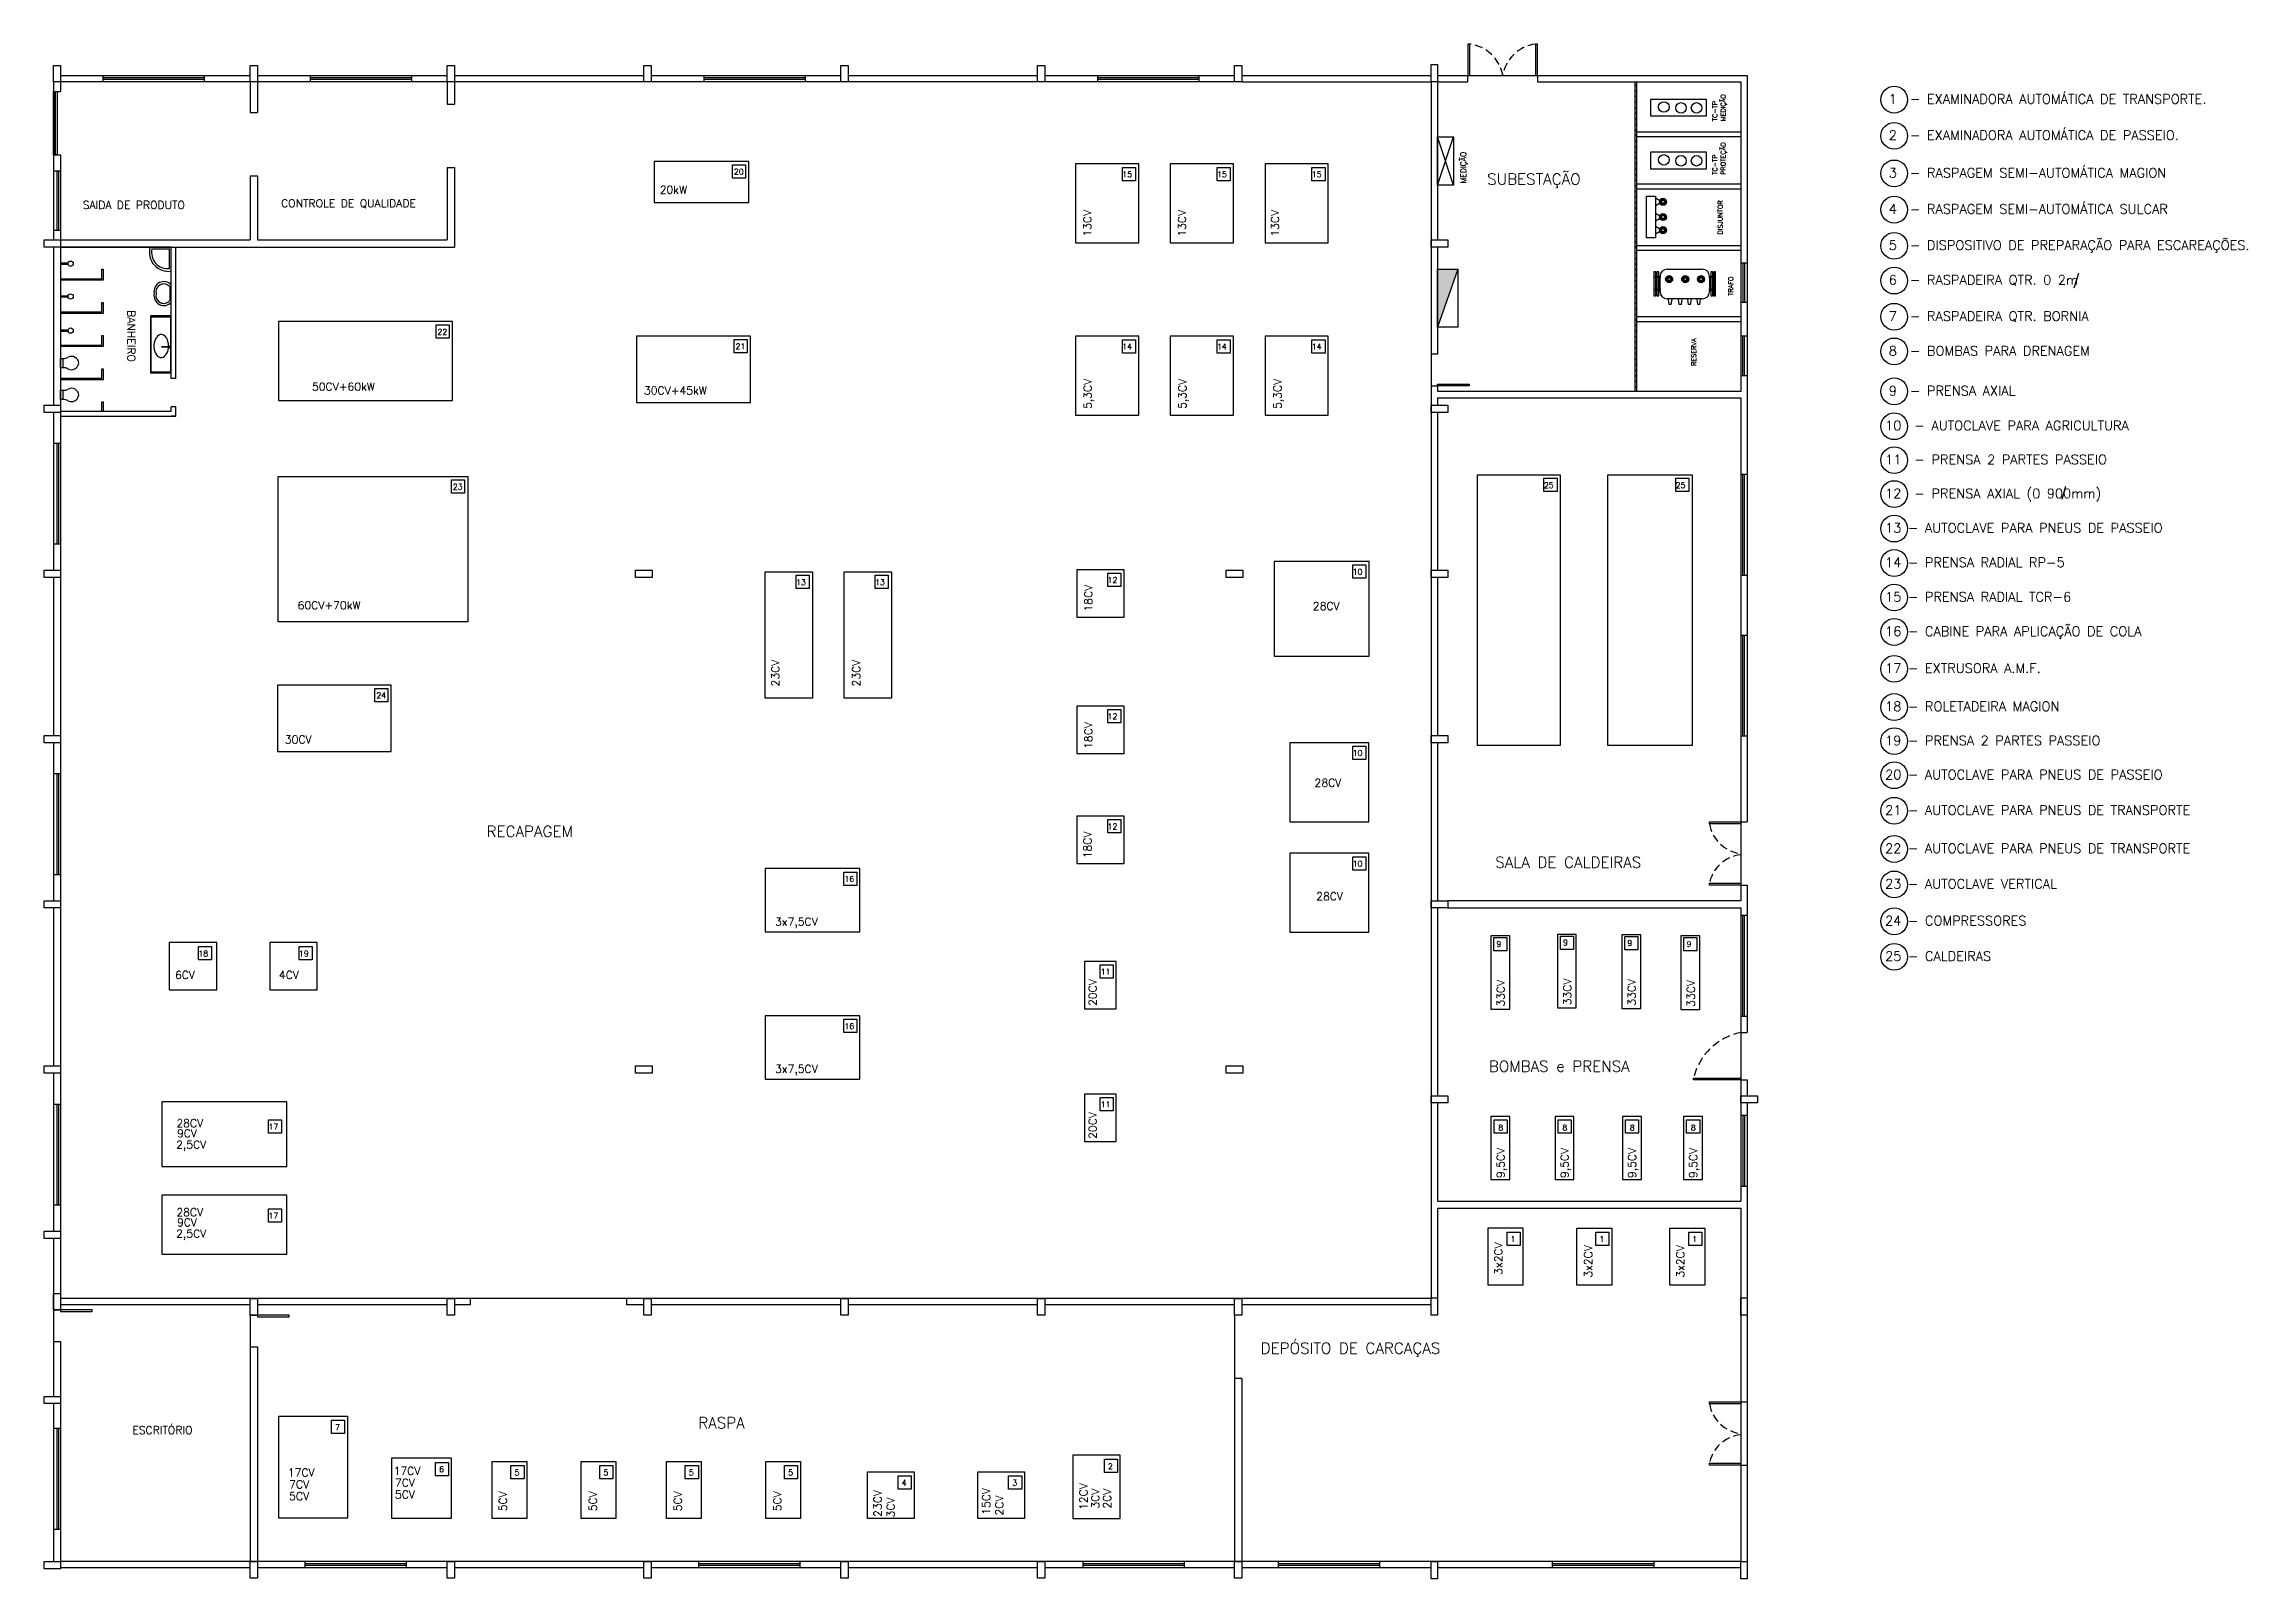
# Model space of a CAD drawing. Extents: x 196 to 412, y 12 to 135.
# Drawn here: x 197.2 to 267, y 86.6 to 135.2 of the extents above; entities that cross this region are included whole.
import ezdxf

# ---------------------------------------------------------------- set-up
doc = ezdxf.new("R2010")
doc.units = 0
doc.header["$MEASUREMENT"] = 0
doc.linetypes.add('DASHED2', pattern=[0.375, 0.25, -0.125])
for name, color, linetype in [('_ARQ', 5, 'CONTINUOUS'), ('_ARQ-TEXTO', 4, 'CONTINUOUS'), ('_ELT-MAQUINAS-TEXTO', 4, 'CONTINUOUS'), ('_ELT-MÁQUINAS', 3, 'CONTINUOUS'), ('_ELT-PONTO', 2, 'CONTINUOUS'), ('_ELT-PONTO-TEXTO', 4, 'CONTINUOUS')]:
    doc.layers.add(name, color=color, linetype=linetype)
doc.styles.add('ROMANS', font='romans')

msp = doc.modelspace()

# ---------------------------------------------------------------- texts
at = {"layer": '_ARQ-TEXTO', "style": 'ROMANS'}
for s, height, p in [('1  - EXAMINADORA AUTOMÁTICA DE TRANSPORTE.', 0.3, (255.62, 133.279)), ('2  - EXAMINADORA AUTOMÁTICA DE PASSEIO.', 0.3, (255.62, 132.134)), ('SUBESTAÇÃO', 0.35, (242.913, 130.718)), ('3  - RASPAGEM SEMI-AUTOMÁTICA MAGION', 0.3, (255.62, 130.943)), ('SAIDA DE PRODUTO', 0.25, (198.465, 129.95)), ('CONTROLE DE QUALIDADE', 0.25, (204.744, 130.001)), ('4  - RASPAGEM SEMI-AUTOMÁTICA SULCAR', 0.3, (255.62, 129.797)), ('5  - DISPOSITIVO DE PREPARAÇÃO PARA ESCAREAÇÕES.', 0.3, (255.62, 128.652)), ('6  - RASPADEIRA QTR. 0 2m', 0.3, (255.62, 127.552)), ('7  - RASPADEIRA QTR. BORNIA', 0.3, (255.62, 126.407)), ('8  - BOMBAS PARA DRENAGEM', 0.3, (255.62, 125.31)), ('9  - PRENSA AXIAL', 0.3, (255.62, 124.045)), ('10  - AUTOCLAVE PARA AGRICULTURA', 0.3, (255.504, 122.942)), ('11  - PRENSA 2 PARTES PASSEIO', 0.3, (255.504, 121.868)), ('12  - PRENSA AXIAL (0 900mm)', 0.3, (255.504, 120.794)), ('13 - AUTOCLAVE PARA PNEUS DE PASSEIO', 0.3, (255.504, 119.703)), ('14 - PRENSA RADIAL RP-5', 0.3, (255.504, 118.612)), ('15 - PRENSA RADIAL TCR-6', 0.3, (255.504, 117.522)), ('16 - CABINE PARA APLICAÇÃO DE COLA', 0.3, (255.504, 116.431)), ('17 - EXTRUSORA A.M.F.', 0.3, (255.504, 115.264)), ('18 - ROLETADEIRA MAGION', 0.3, (255.504, 114.055)), ('19 - PRENSA 2 PARTES PASSEIO', 0.3, (255.504, 112.975)), ('20 - AUTOCLAVE PARA PNEUS DE PASSEIO', 0.3, (255.504, 111.895)), ('21 - AUTOCLAVE PARA PNEUS DE TRANSPORTE', 0.3, (255.504, 110.772)), ('RECAPAGEM', 0.35, (211.248, 110.074)), ('22 - AUTOCLAVE PARA PNEUS DE TRANSPORTE', 0.3, (255.504, 109.562)), ('SALA DE CALDEIRAS', 0.35, (243.167, 109.094)), ('23 - AUTOCLAVE VERTICAL', 0.3, (255.504, 108.439)), ('24 - COMPRESSORES', 0.3, (255.504, 107.272)), ('25 - CALDEIRAS', 0.3, (255.504, 106.149)), ('BOMBAS e PRENSA', 0.35, (242.966, 102.637)), ('DEPÓSITO DE CARCAÇAS', 0.35, (235.744, 93.715)), ('ESCRITÓRIO', 0.25, (200.036, 91.171)), ('RASPA', 0.35, (217.947, 91.353))]:
    msp.add_text(s, height=height, dxfattribs=at).set_placement(p)
msp.add_text('BANHEIRO', height=0.25, rotation=270, dxfattribs=at).set_placement((199.878, 126.745))
at = {"layer": '_ELT-MAQUINAS-TEXTO', "style": 'ROMANS'}
for s, height, p in [('20', 0.18, (219.074, 131.038)), ('15', 0.18, (231.363, 130.955)), ('15', 0.18, (234.363, 130.955)), ('15', 0.18, (237.363, 130.955)), ('20kW', 0.25, (216.725, 130.432)), ('22', 0.18, (209.693, 125.968)), ('21', 0.18, (219.123, 125.509)), ('14', 0.18, (231.363, 125.5)), ('14', 0.18, (234.363, 125.5)), ('14', 0.18, (237.363, 125.5)), ('50CV+60kW', 0.25, (205.721, 124.2)), ('30CV+45kW', 0.25, (216.227, 124.076)), ('23', 0.18, (210.18, 121.063)), ('25', 0.18, (244.705, 121.114)), ('25', 0.18, (248.876, 121.114)), ('13', 0.18, (221.041, 118.045)), ('13', 0.18, (223.541, 118.045)), ('12', 0.18, (230.9, 118.112)), ('10', 0.18, (238.654, 118.373)), ('60CV+70kW', 0.25, (205.267, 117.278)), ('28CV', 0.25, (237.396, 117.254)), ('24', 0.18, (207.758, 114.463)), ('12', 0.18, (230.9, 113.795)), ('30CV', 0.25, (204.863, 113.029)), ('10', 0.18, (238.654, 112.638)), ('28CV', 0.25, (237.449, 111.661)), ('12', 0.18, (230.9, 110.312)), ('16', 0.18, (222.571, 108.653)), ('10', 0.18, (238.654, 109.138)), ('28CV', 0.25, (237.502, 108.069)), ('3x7,5CV', 0.25, (220.377, 107.265)), ('9', 0.18, (243.202, 106.595)), ('9', 0.18, (245.311, 106.639)), ('9', 0.18, (247.347, 106.624)), ('9', 0.18, (249.22, 106.591)), ('18', 0.18, (202.125, 106.292)), ('19', 0.18, (205.309, 106.292)), ('6CV', 0.25, (201.386, 105.579)), ('4CV', 0.25, (204.675, 105.579)), ('11', 0.18, (230.681, 105.714)), ('16', 0.18, (222.571, 103.992)), ('3x7,5CV', 0.25, (220.377, 102.604)), ('28CV', 0.25, (201.431, 100.886)), ('11', 0.18, (230.681, 101.514)), ('2,5CV', 0.25, (201.422, 100.208)), ('9CV', 0.25, (201.449, 100.565)), ('17', 0.18, (204.345, 100.81)), ('8', 0.18, (243.265, 100.781)), ('8', 0.18, (245.291, 100.781)), ('8', 0.18, (247.425, 100.781)), ('8', 0.18, (249.359, 100.781)), ('2,5CV', 0.25, (201.422, 97.391)), ('28CV', 0.25, (201.431, 98.068)), ('9CV', 0.25, (201.449, 97.747)), ('17', 0.18, (204.345, 97.993)), ('1', 0.18, (243.654, 97.253)), ('1', 0.18, (246.462, 97.253)), ('1', 0.18, (249.403, 97.253)), ('7', 0.18, (206.45, 91.299)), ('17CV', 0.25, (204.958, 89.828)), ('17CV', 0.25, (208.305, 89.881)), ('6', 0.18, (209.744, 89.969)), ('5', 0.18, (212.134, 89.866)), ('5', 0.18, (214.947, 89.866)), ('5', 0.18, (217.65, 89.866)), ('5', 0.18, (220.792, 89.866)), ('2', 0.18, (230.911, 90.064)), ('7CV', 0.25, (204.999, 89.454)), ('5CV', 0.25, (204.999, 89.081)), ('7CV', 0.25, (208.347, 89.508)), ('5CV', 0.25, (208.347, 89.134)), ('4', 0.18, (224.384, 89.539)), ('3', 0.18, (227.883, 89.539))]:
    msp.add_text(s, height=height, dxfattribs=at).set_placement(p)
for s, p in [('13CV', (230.382, 129.072)), ('13CV', (233.38, 129.072)), ('13CV', (236.322, 129.072)), ('5,3CV', (230.394, 123.617)), ('5,3CV', (233.392, 123.617)), ('5,3CV', (236.402, 123.617)), ('18CV', (230.413, 117.206)), ('23CV', (220.51, 114.835)), ('23CV', (223.07, 114.835)), ('18CV', (230.413, 112.859)), ('18CV', (230.39, 109.396)), ('20CV', (230.553, 104.724)), ('33CV', (243.463, 104.7)), ('33CV', (245.573, 104.744)), ('33CV', (247.609, 104.729)), ('33CV', (249.482, 104.697)), ('20CV', (230.553, 100.516)), ('9,5CV', (243.462, 99.275)), ('9,5CV', (245.487, 99.275)), ('9,5CV', (247.622, 99.275)), ('9,5CV', (249.556, 99.275)), ('3x2CV', (243.388, 96.213)), ('3x2CV', (246.233, 96.122)), ('3x2CV', (249.148, 96.122)), ('5CV', (211.889, 88.728)), ('5CV', (214.734, 88.728)), ('5CV', (217.423, 88.728)), ('5CV', (220.574, 88.728)), ('23CV', (223.745, 88.554)), ('15CV', (227.182, 88.617)), ('12CV', (230.261, 88.772)), ('3CV', (230.635, 88.813)), ('2CV', (231.008, 88.813)), ('3CV', (224.16, 88.534)), ('2CV', (227.597, 88.596))]:
    msp.add_text(s, height=0.25, rotation=90, dxfattribs=at).set_placement(p)
at = {"layer": '_ELT-PONTO-TEXTO', "style": 'ROMANS'}
for s, height, p in [('TC-TP', 0.15, (250.192, 132.724)), ('MEDIÇÃO', 0.15, (250.454, 132.724)), ('PROTEÇÃO', 0.15, (250.454, 131.029)), ('MEDIÇÃO', 0.176, (242.243, 130.754)), ('TC-TP', 0.15, (250.192, 131.029)), ('DISJUNTOR', 0.15, (250.363, 129.14)), ('TRAFO', 0.15, (250.695, 127.198)), ('RESERVA', 0.15, (249.525, 124.978))]:
    msp.add_text(s, height=height, rotation=90, dxfattribs=at).set_placement(p)

# ---------------------------------------------------------------- hatches: boundary and pattern name
at = {"layer": '_ARQ'}
h = msp.add_hatch(dxfattribs=at)
h.set_pattern_fill('ANSI31', color=256, style=0)
h.set_pattern_definition([(45, (-21.65067, 0), (-0.08838835, 0.08838835), [])])
h.paths.add_polyline_path([(247.652, 133.969), (247.599, 133.969), (247.599, 124.169), (247.652, 124.169)])
at = {"layer": '_ELT-PONTO', "linetype": 'Continuous'}
h = msp.add_hatch(color=256, dxfattribs=at)
h.paths.add_polyline_path([(248.364, 130.175, 1), (248.585, 130.175, 1)])
h.paths.add_polyline_path([(248.524, 130.175, -1), (248.426, 130.175, -1)], flags=16)
h = msp.add_hatch(color=256, dxfattribs=at)
h.paths.add_polyline_path([(248.364, 129.691, 1), (248.585, 129.691, 1)])
h.paths.add_polyline_path([(248.524, 129.691, -1), (248.426, 129.691, -1)], flags=16)
h = msp.add_hatch(color=256, dxfattribs=at)
h.paths.add_polyline_path([(248.364, 129.278, 1), (248.585, 129.278, 1)])
h.paths.add_polyline_path([(248.524, 129.278, -1), (248.426, 129.278, -1)], flags=16)
msp.add_hatch(color=256, dxfattribs=at).paths.add_polyline_path([(241.343, 126.202), (241.979, 128.042), (241.343, 128.042)])
h = msp.add_hatch(color=256, dxfattribs=at)
h.paths.add_polyline_path([(248.781, 127.726, 1), (248.56, 127.726, 1)])
h.paths.add_polyline_path([(248.621, 127.726, -1), (248.72, 127.726, -1)], flags=16)
h = msp.add_hatch(color=256, dxfattribs=at)
h.paths.add_polyline_path([(249.178, 127.616, 1), (249.178, 127.837, 1)])
h.paths.add_polyline_path([(249.178, 127.776, -1), (249.178, 127.677, -1)], flags=16)
h = msp.add_hatch(color=256, dxfattribs=at)
h.paths.add_polyline_path([(249.79, 127.726, 1), (249.569, 127.726, 1)])
h.paths.add_polyline_path([(249.63, 127.726, -1), (249.728, 127.726, -1)], flags=16)

# ---------------------------------------------------------------- linework, layer by layer
at = {"layer": '_ARQ', "linetype": 'Continuous'}
for p, q in [((234.913, 133.969), (197.538, 133.969)), ((197.767, 133.969), (197.767, 133.663)), ((203.767, 133.969), (203.767, 132.996)), ((203.997, 133.969), (203.997, 132.996)), ((209.997, 133.969), (209.997, 133.263)), ((210.226, 133.969), (210.226, 133.263)), ((242.297, 133.969), (242.297, 134.167)), ((242.297, 134.167), (244.507, 134.167)), ((244.507, 134.167), (244.507, 133.969)), ((197.538, 133.663), (197.767, 133.663)), ((197.578, 131.663), (197.578, 133.663)), ((197.603, 131.663), (197.603, 133.663)), ((209.997, 133.263), (210.226, 133.263)), ((203.767, 132.996), (203.997, 132.996)), ((197.538, 131.663), (197.767, 131.663)), ((197.767, 131.663), (197.767, 95.1)), ((209.997, 131.263), (210.226, 131.263)), ((209.997, 131.263), (209.997, 128.969)), ((210.226, 131.263), (210.226, 128.74)), ((203.767, 130.996), (203.997, 130.996)), ((203.767, 130.996), (203.767, 128.969)), ((203.997, 130.996), (203.997, 128.969)), ((197.767, 128.969), (203.767, 128.969)), ((197.767, 128.74), (210.226, 128.74)), ((200.655, 128.683), (201.208, 128.683)), ((201.208, 128.061), (201.208, 128.683)), ((203.997, 128.969), (209.997, 128.969)), ((241.343, 128.74), (241.343, 125.348)), ((201.222, 127.486), (201.222, 127.048)), ((200.968, 125.594), (201.165, 125.594)), ((200.968, 125.572), (200.968, 125.594)), ((201.164, 125.572), (200.968, 125.572)), ((201.178, 125.582), (201.163, 125.582)), ((201.178, 125.581), (201.163, 125.581)), ((201.178, 125.58), (201.163, 125.58)), ((201.172, 125.606), (201.183, 125.595)), ((201.172, 125.556), (201.183, 125.568)), ((201.173, 125.607), (201.184, 125.596)), ((201.173, 125.555), (201.184, 125.567)), ((201.174, 125.608), (201.185, 125.597)), ((201.174, 125.555), (201.185, 125.566)), ((201.198, 125.602), (201.198, 125.617)), ((201.198, 125.545), (201.198, 125.561)), ((201.199, 125.602), (201.199, 125.617)), ((201.199, 125.545), (201.199, 125.561)), ((201.2, 125.602), (201.2, 125.617)), ((201.2, 125.545), (201.2, 125.561)), ((201.213, 125.596), (201.224, 125.608)), ((201.213, 125.566), (201.224, 125.554)), ((201.214, 125.595), (201.225, 125.607)), ((201.214, 125.566), (201.225, 125.555)), ((201.215, 125.594), (201.226, 125.606)), ((201.215, 125.568), (201.226, 125.556)), ((201.22, 125.582), (201.235, 125.582)), ((201.22, 125.581), (201.235, 125.581)), ((201.22, 125.58), (201.235, 125.58)), ((241.343, 125.348), (241.143, 125.348)), ((201.267, 123.54), (201.267, 123.682)), ((201.417, 123.39), (201.417, 123.682)), ((250.943, 110.546), (250.943, 108.546)), ((250.943, 107.823), (250.943, 103.882)), ((250.943, 103.882), (251.143, 103.882)), ((250.943, 103.882), (250.943, 102.442)), ((250.943, 102.382), (251.143, 102.382)), ((241.343, 101.653), (241.343, 98.568)), ((241.343, 98.317), (241.343, 95.483)), ((197.538, 95.1), (197.767, 95.1)), ((203.767, 94.935), (203.767, 87.135)), ((203.767, 94.935), (203.997, 94.935)), ((210.724, 95.46), (210.724, 95.26)), ((215.677, 95.46), (215.677, 95.26)), ((234.913, 94.935), (234.913, 87.135)), ((197.538, 94.1), (197.767, 94.1)), ((197.767, 94.1), (197.767, 87.135)), ((203.767, 93.935), (203.997, 93.935)), ((203.997, 93.935), (203.997, 87.135)), ((235.143, 92.935), (234.913, 92.935)), ((235.143, 92.935), (235.143, 87.135)), ((250.943, 92.161), (250.943, 90.221))]:
    msp.add_line(p, q, dxfattribs=at)
at = {"layer": '_ARQ'}
for p, q in [((197.538, 133.969), (197.538, 128.969)), ((197.767, 134.169), (203.767, 134.169)), ((199.111, 133.969), (199.111, 134.172)), ((199.111, 134.107), (202.308, 134.107)), ((199.111, 134.054), (202.308, 134.054)), ((202.311, 134.172), (202.311, 133.969)), ((203.997, 134.169), (209.997, 134.169)), ((205.67, 133.966), (205.67, 134.169)), ((205.67, 134.104), (208.867, 134.104)), ((205.67, 134.051), (208.867, 134.051)), ((208.87, 134.169), (208.87, 133.966)), ((210.226, 134.169), (216.226, 134.169)), ((216.455, 134.169), (222.455, 134.169)), ((218.128, 133.966), (218.128, 134.169)), ((218.128, 134.104), (221.325, 134.104)), ((218.128, 134.051), (221.325, 134.051)), ((221.328, 134.169), (221.328, 133.966)), ((222.684, 134.169), (228.684, 134.169)), ((228.913, 134.169), (234.913, 134.169)), ((230.586, 133.966), (230.586, 134.169)), ((230.586, 134.104), (233.784, 134.104)), ((230.586, 134.051), (233.784, 134.051)), ((233.786, 134.169), (233.786, 133.966)), ((235.143, 134.169), (241.14, 134.169)), ((235.143, 133.969), (241.143, 133.969)), ((241.143, 133.969), (241.143, 95.483)), ((241.343, 134.169), (251.143, 134.169)), ((241.343, 133.969), (242.297, 133.969)), ((241.343, 133.969), (241.343, 128.969)), ((244.507, 133.969), (250.943, 133.969)), ((247.599, 124.169), (247.599, 133.969)), ((247.652, 124.169), (247.652, 133.969)), ((250.943, 133.969), (250.943, 124.169)), ((251.143, 134.169), (251.143, 110.546)), ((247.652, 132.389), (250.943, 132.389)), ((247.652, 132.239), (250.943, 132.239)), ((197.565, 131.156), (197.767, 131.156)), ((197.649, 131.156), (197.649, 129.264)), ((197.702, 131.156), (197.702, 129.264)), ((247.652, 130.739), (250.943, 130.739)), ((247.652, 130.589), (250.943, 130.589)), ((197.767, 129.262), (197.565, 129.262)), ((197.538, 128.74), (197.538, 123.74)), ((197.767, 128.74), (197.767, 120.39)), ((201.267, 128.74), (197.767, 128.74)), ((201.267, 124.582), (201.267, 128.74)), ((201.417, 124.582), (201.417, 128.74)), ((247.652, 128.789), (250.943, 128.789)), ((247.652, 128.639), (250.943, 128.639)), ((197.767, 128.24), (197.997, 128.24)), ((197.767, 127.74), (199.067, 127.74)), ((199.117, 127.69), (197.767, 127.69)), ((197.997, 128.19), (197.773, 128.19)), ((197.997, 128.24), (197.997, 128.19)), ((199.067, 128.04), (199.117, 128.04)), ((199.067, 127.74), (199.067, 128.04)), ((199.117, 128.04), (199.117, 127.69)), ((250.943, 128.244), (251.145, 128.244)), ((251.007, 126.994), (251.007, 128.244)), ((251.061, 126.994), (251.061, 128.244)), ((197.767, 127.202), (197.997, 127.202)), ((197.997, 127.152), (197.773, 127.152)), ((197.997, 127.202), (197.997, 127.152)), ((199.067, 126.69), (199.067, 126.99)), ((199.067, 126.99), (199.117, 126.99)), ((199.117, 126.99), (199.117, 126.64)), ((250.943, 126.994), (251.145, 126.994)), ((197.767, 126.69), (199.067, 126.69)), ((199.117, 126.64), (197.767, 126.64)), ((201.267, 126.565), (200.607, 126.565)), ((200.607, 126.565), (200.607, 124.748)), ((247.652, 126.539), (250.943, 126.539)), ((247.652, 126.389), (250.943, 126.389)), ((197.767, 126.122), (197.997, 126.122)), ((197.767, 125.64), (199.067, 125.64)), ((199.117, 125.59), (197.767, 125.59)), ((197.997, 126.072), (197.773, 126.072)), ((197.997, 126.122), (197.997, 126.072)), ((199.067, 125.64), (199.067, 125.94)), ((199.067, 125.94), (199.117, 125.94)), ((199.117, 125.94), (199.117, 125.59)), ((250.94, 125.933), (251.143, 125.933)), ((251.005, 124.682), (251.005, 125.933)), ((251.058, 124.682), (251.058, 125.933)), ((199.067, 124.89), (199.117, 124.89)), ((199.067, 124.59), (199.067, 124.89)), ((199.117, 124.89), (199.117, 124.54)), ((197.767, 124.59), (199.067, 124.59)), ((199.117, 124.54), (197.767, 124.54)), ((201.267, 124.748), (200.607, 124.748)), ((201.417, 124.582), (201.267, 124.582)), ((241.143, 124.348), (241.343, 124.348)), ((241.343, 124.348), (241.343, 124.169)), ((250.943, 124.169), (241.343, 124.169)), ((250.94, 124.682), (251.143, 124.682)), ((197.538, 123.511), (197.538, 118.511)), ((201.267, 123.54), (197.767, 123.54)), ((199.067, 123.54), (199.067, 123.84)), ((199.067, 123.84), (199.117, 123.84)), ((199.117, 123.84), (199.117, 123.54)), ((201.417, 123.682), (201.267, 123.682)), ((241.343, 123.969), (241.343, 123.74)), ((241.343, 123.969), (250.943, 123.969)), ((241.343, 123.511), (241.343, 118.511)), ((250.943, 123.969), (250.943, 110.546)), ((197.767, 123.39), (201.417, 123.39)), ((201.417, 123.39), (201.267, 123.39)), ((197.565, 122.534), (197.767, 122.534)), ((197.649, 122.534), (197.649, 119.337)), ((197.702, 122.534), (197.702, 119.337)), ((250.943, 121.551), (251.143, 121.551)), ((251.005, 118.351), (251.005, 121.549)), ((251.058, 118.351), (251.058, 121.549)), ((197.767, 119.334), (197.565, 119.334)), ((197.538, 118.281), (197.538, 113.281)), ((241.343, 118.281), (241.343, 113.281)), ((251.143, 118.351), (250.943, 118.351)), ((250.943, 116.462), (251.143, 116.462)), ((251.005, 113.262), (251.005, 116.459)), ((251.058, 113.262), (251.058, 116.459)), ((197.538, 113.052), (197.538, 108.052)), ((241.343, 113.052), (241.343, 108.052)), ((251.143, 113.262), (250.943, 113.262)), ((197.565, 112.075), (197.767, 112.075)), ((197.649, 112.075), (197.649, 108.878)), ((197.702, 112.075), (197.702, 108.878)), ((250.943, 110.546), (251.143, 110.546)), ((197.767, 108.875), (197.565, 108.875)), ((250.943, 108.546), (251.143, 108.546)), ((250.943, 108.546), (250.943, 108.052)), ((251.143, 108.546), (251.143, 103.882)), ((197.538, 107.823), (197.538, 102.823)), ((241.343, 107.823), (241.343, 101.882)), ((250.943, 108.052), (241.667, 108.052)), ((241.667, 107.823), (250.943, 107.823)), ((250.94, 107.592), (251.143, 107.592)), ((251.005, 104.392), (251.005, 107.589)), ((251.058, 104.392), (251.058, 107.589)), ((251.143, 104.392), (250.94, 104.392)), ((197.538, 102.594), (197.538, 97.594)), ((250.943, 102.382), (250.943, 98.54)), ((251.143, 102.382), (251.143, 101.882)), ((197.565, 101.617), (197.767, 101.617)), ((197.649, 101.617), (197.649, 98.42)), ((197.702, 101.617), (197.702, 98.42)), ((250.943, 101.261), (251.145, 101.261)), ((251.007, 99.007), (251.007, 101.258)), ((251.061, 99.007), (251.061, 101.258)), ((251.143, 101.653), (251.143, 86.935)), ((197.767, 98.417), (197.565, 98.417)), ((241.343, 98.54), (250.943, 98.54)), ((251.145, 99.007), (250.943, 99.007)), ((241.343, 98.317), (250.943, 98.317)), ((250.943, 98.317), (250.943, 87.135)), ((197.538, 97.365), (197.538, 92.365)), ((241.14, 95.46), (197.767, 95.46)), ((203.767, 95.26), (197.767, 95.26)), ((209.997, 95.26), (203.997, 95.26)), ((210.724, 95.26), (210.226, 95.26)), ((216.226, 95.26), (215.677, 95.26)), ((222.455, 95.26), (216.455, 95.26)), ((228.684, 95.26), (222.684, 95.26)), ((234.913, 95.26), (228.913, 95.26)), ((241.143, 95.26), (235.143, 95.26)), ((197.538, 92.135), (197.538, 87.135)), ((250.943, 92.191), (251.143, 92.191)), ((197.565, 91.356), (197.767, 91.356)), ((197.649, 91.356), (197.649, 88.159)), ((197.702, 91.356), (197.702, 88.159)), ((250.943, 90.191), (251.143, 90.191)), ((197.767, 88.156), (197.565, 88.156)), ((250.943, 87.135), (197.767, 87.135)), ((203.767, 86.935), (197.767, 86.935)), ((209.997, 86.935), (203.997, 86.935)), ((205.502, 86.935), (205.502, 87.138)), ((205.502, 87.073), (208.7, 87.073)), ((205.502, 87.02), (208.7, 87.02)), ((208.702, 87.138), (208.702, 86.935)), ((216.226, 86.935), (210.226, 86.935)), ((222.455, 86.935), (216.455, 86.935)), ((217.961, 86.935), (217.961, 87.138)), ((217.961, 87.073), (221.158, 87.073)), ((217.961, 87.02), (221.158, 87.02)), ((221.161, 87.138), (221.161, 86.935)), ((228.684, 86.935), (222.684, 86.935)), ((234.913, 86.935), (228.913, 86.935)), ((230.125, 86.935), (230.125, 87.138)), ((230.125, 87.073), (233.323, 87.073)), ((230.125, 87.02), (233.323, 87.02)), ((233.325, 87.138), (233.325, 86.935)), ((241.14, 86.935), (235.143, 86.935)), ((236.306, 86.935), (236.306, 87.138)), ((236.306, 87.073), (239.504, 87.073)), ((236.306, 87.02), (239.504, 87.02)), ((239.506, 87.138), (239.506, 86.935)), ((250.94, 86.935), (241.343, 86.935)), ((244.983, 86.935), (244.983, 87.138)), ((244.983, 87.073), (248.18, 87.073)), ((244.983, 87.02), (248.18, 87.02)), ((248.183, 87.138), (248.183, 86.935))]:
    msp.add_line(p, q, dxfattribs=at)
at = {"layer": '_ARQ', "linetype": 'Continuous'}
for points in [[(242.297, 134.167), (242.367, 134.167), (242.367, 135.167), (242.297, 135.167)], [(244.437, 134.167), (244.507, 134.167), (244.507, 135.167), (244.437, 135.167)], [(241.343, 133.969), (241.14, 133.969), (241.14, 134.517), (241.343, 134.517)], [(197.538, 133.663), (197.653, 133.663), (197.653, 131.663), (197.538, 131.663)], [(200.637, 126.533), (201.247, 126.533), (201.247, 124.779), (200.637, 124.779)], [(250.943, 110.486), (249.943, 110.486), (249.943, 110.546), (250.943, 110.546)], [(250.943, 108.546), (249.943, 108.546), (249.943, 108.606), (250.943, 108.606)], [(250.943, 102.382), (249.443, 102.382), (249.443, 102.442), (250.943, 102.442)], [(198.767, 95.1), (197.767, 95.1), (197.767, 95.05), (198.767, 95.05)], [(204.997, 94.935), (203.997, 94.935), (203.997, 94.885), (204.997, 94.885)], [(241.343, 94.935), (241.14, 94.935), (241.14, 95.483), (241.343, 95.483)], [(251.143, 94.935), (250.94, 94.935), (250.94, 95.483), (251.143, 95.483)], [(250.943, 92.131), (249.943, 92.131), (249.943, 92.191), (250.943, 92.191)], [(250.943, 90.191), (249.943, 90.191), (249.943, 90.251), (250.943, 90.251)], [(241.343, 86.587), (241.14, 86.587), (241.14, 87.135), (241.343, 87.135)], [(251.143, 86.587), (250.94, 86.587), (250.94, 87.135), (251.143, 87.135)]]:
    msp.add_lwpolyline(points, close=True, dxfattribs=at)
at = {"layer": '_ARQ'}
for points in [[(197.767, 134.493), (197.767, 133.969), (197.538, 133.969), (197.538, 134.493)], [(203.997, 134.493), (203.997, 133.969), (203.767, 133.969), (203.767, 134.493)], [(210.226, 134.493), (210.226, 133.969), (209.997, 133.969), (209.997, 134.493)], [(216.455, 134.493), (216.455, 133.969), (216.226, 133.969), (216.226, 134.493)], [(222.684, 134.493), (222.684, 133.969), (222.455, 133.969), (222.455, 134.493)], [(228.913, 134.493), (228.913, 133.969), (228.684, 133.969), (228.684, 134.493)], [(235.143, 134.493), (235.143, 133.969), (234.913, 133.969), (234.913, 134.493)], [(197.243, 128.969), (197.767, 128.969), (197.767, 128.74), (197.243, 128.74)], [(241.143, 128.969), (241.667, 128.969), (241.667, 128.74), (241.143, 128.74)], [(197.84, 125.219), (197.84, 124.924), (197.767, 124.924), (197.767, 125.219)], [(197.84, 124.208), (197.84, 123.913), (197.767, 123.913), (197.767, 124.208)], [(241.343, 124.348), (241.343, 124.398), (242.343, 124.398), (242.343, 124.348)], [(197.243, 123.74), (197.767, 123.74), (197.767, 123.511), (197.243, 123.511)], [(241.143, 123.74), (241.667, 123.74), (241.667, 123.511), (241.143, 123.511)], [(197.243, 118.511), (197.767, 118.511), (197.767, 118.281), (197.243, 118.281)], [(215.964, 118.511), (216.488, 118.511), (216.488, 118.281), (215.964, 118.281)], [(234.651, 118.511), (235.176, 118.511), (235.176, 118.281), (234.651, 118.281)], [(241.143, 118.511), (241.667, 118.511), (241.667, 118.281), (241.143, 118.281)], [(197.243, 113.281), (197.767, 113.281), (197.767, 113.052), (197.243, 113.052)], [(241.143, 113.281), (241.667, 113.281), (241.667, 113.052), (241.143, 113.052)], [(197.243, 108.052), (197.767, 108.052), (197.767, 107.823), (197.243, 107.823)], [(241.143, 108.052), (241.667, 108.052), (241.667, 107.823), (241.143, 107.823)], [(197.243, 102.823), (197.767, 102.823), (197.767, 102.594), (197.243, 102.594)], [(215.964, 102.823), (216.488, 102.823), (216.488, 102.594), (215.964, 102.594)], [(234.651, 102.823), (235.176, 102.823), (235.176, 102.594), (234.651, 102.594)], [(241.143, 101.882), (241.667, 101.882), (241.667, 101.653), (241.143, 101.653)], [(250.943, 101.882), (251.467, 101.882), (251.467, 101.653), (250.943, 101.653)], [(197.243, 97.594), (197.767, 97.594), (197.767, 97.365), (197.243, 97.365)], [(197.767, 95.624), (197.767, 95.1), (197.538, 95.1), (197.538, 95.624)], [(203.997, 95.46), (203.997, 94.935), (203.767, 94.935), (203.767, 95.46)], [(210.226, 95.46), (210.226, 94.935), (209.997, 94.935), (209.997, 95.46)], [(216.455, 95.46), (216.455, 94.935), (216.226, 94.935), (216.226, 95.46)], [(222.684, 95.46), (222.684, 94.935), (222.455, 94.935), (222.455, 95.46)], [(228.913, 95.46), (228.913, 94.935), (228.684, 94.935), (228.684, 95.46)], [(235.143, 95.46), (235.143, 94.935), (234.913, 94.935), (234.913, 95.46)], [(197.243, 92.365), (197.767, 92.365), (197.767, 92.135), (197.243, 92.135)], [(197.243, 87.135), (197.767, 87.135), (197.767, 86.906), (197.243, 86.906)], [(203.997, 87.135), (203.997, 86.611), (203.767, 86.611), (203.767, 87.135)], [(210.226, 87.135), (210.226, 86.611), (209.997, 86.611), (209.997, 87.135)], [(216.455, 87.135), (216.455, 86.611), (216.226, 86.611), (216.226, 87.135)], [(222.684, 87.135), (222.684, 86.611), (222.455, 86.611), (222.455, 87.135)], [(228.913, 87.135), (228.913, 86.611), (228.684, 86.611), (228.684, 87.135)], [(235.143, 87.135), (235.143, 86.611), (234.913, 86.611), (234.913, 87.135)]]:
    msp.add_lwpolyline(points, close=True, dxfattribs=at)
for centre in [(198.081, 128.215), (198.081, 127.177), (198.081, 126.097)]:
    msp.add_circle(centre, 0.0841, dxfattribs=at)
at = {"layer": '_ARQ', "linetype": 'Continuous'}
for radius in [0.0363, 0.0206]:
    msp.add_circle((201.199, 125.581), radius, dxfattribs=at)
at = {"layer": '_ARQ', "linetype": 'DASHED2'}
for centre, radius, start, end in [((242.214, 133.973), 1.204, 9.37926, 82.7104), ((244.59, 133.971), 1.204, 97.2896, 170.62074), ((251.063, 110.676), 1.136, 189.62126, 263.92168), ((251.055, 108.376), 1.136, 96.07832, 170.37874), ((251.316, 101.992), 1.927, 101.18332, 166.4784), ((251.063, 92.321), 1.136, 189.62126, 263.92168), ((251.055, 90.021), 1.136, 96.07832, 170.37874)]:
    msp.add_arc(centre, radius, start, end, dxfattribs=at)
at = {"layer": '_ARQ', "linetype": 'Continuous'}
for centre, radius, start, end in [((201.172, 128.569), 0.596, 163.33169, 279.25671), ((201.157, 128.573), 0.514, 167.62823, 275.61831)]:
    msp.add_arc(centre, radius, start, end, dxfattribs=at)
at = {"layer": '_ARQ'}
for centre, radius, start, end in [((201.031, 127.338), 0.311, 40.57133, 192.60699), ((201.031, 127.202), 0.311, 167.47539, 319.51106), ((201.031, 127.322), 0.252, 40.57133, 192.60699), ((201.031, 127.212), 0.252, 167.47539, 319.51106), ((197.864, 125.483), 0.265, 264.79741, 302.62202), ((197.864, 124.659), 0.265, 57.37798, 95.20259), ((198.108, 125.052), 0.231, 2.75329, 115.84801), ((198.108, 125.093), 0.233, 244.44736, 352.01292), ((197.864, 124.472), 0.265, 264.79741, 302.62202), ((198.108, 124.041), 0.231, 2.75329, 115.84801), ((197.864, 123.649), 0.265, 57.37798, 95.20259), ((198.108, 124.082), 0.233, 244.44736, 352.01292)]:
    msp.add_arc(centre, radius, start, end, dxfattribs=at)
at = {"layer": '_ARQ', "linetype": 'Continuous'}
msp.add_ellipse((200.95, 125.611), major_axis=(0, -0.364), ratio=0.6369, start_param=1.574969, end_param=7.687357, dxfattribs=at)
at = {"layer": '_ARQ-TEXTO'}
for p, q in [((261.483, 127.455), (261.632, 127.915)), ((261.11, 120.763), (261.226, 121.17))]:
    msp.add_line(p, q, dxfattribs=at)
for centre in [(255.792, 133.408), (255.792, 132.263), (255.792, 131.072), (255.792, 129.926), (255.792, 128.781), (255.792, 127.681), (255.792, 126.536), (255.792, 125.439), (255.792, 124.174), (255.792, 123.071), (255.792, 121.997), (255.792, 120.923), (255.792, 119.832), (255.792, 118.741), (255.792, 117.651), (255.792, 116.56), (255.792, 115.393), (255.792, 114.184), (255.792, 113.104), (255.792, 112.024), (255.792, 110.901), (255.792, 109.691), (255.792, 108.568), (255.792, 107.401), (255.792, 106.278)]:
    msp.add_circle(centre, 0.424, dxfattribs=at)
at = {"layer": '_ELT-MAQUINAS-TEXTO'}
for points in [[(219.029, 131.346), (219.441, 131.346), (219.441, 130.924), (219.029, 130.924)], [(231.367, 131.263), (231.779, 131.263), (231.779, 130.841), (231.367, 130.841)], [(234.367, 131.263), (234.779, 131.263), (234.779, 130.841), (234.367, 130.841)], [(237.367, 131.263), (237.779, 131.263), (237.779, 130.841), (237.367, 130.841)], [(209.647, 126.276), (210.06, 126.276), (210.06, 125.854), (209.647, 125.854)], [(219.077, 125.818), (219.489, 125.818), (219.489, 125.395), (219.077, 125.395)], [(231.367, 125.808), (231.779, 125.808), (231.779, 125.386), (231.367, 125.386)], [(234.367, 125.808), (234.779, 125.808), (234.779, 125.386), (234.367, 125.386)], [(237.367, 125.808), (237.779, 125.808), (237.779, 125.386), (237.367, 125.386)], [(210.134, 121.372), (210.547, 121.372), (210.547, 120.949), (210.134, 120.949)], [(244.709, 121.423), (245.122, 121.423), (245.122, 121.001), (244.709, 121.001)], [(248.88, 121.423), (249.292, 121.423), (249.292, 121.001), (248.88, 121.001)], [(238.658, 118.682), (239.071, 118.682), (239.071, 118.259), (238.658, 118.259)], [(221.044, 118.354), (221.457, 118.354), (221.457, 117.932), (221.044, 117.932)], [(223.544, 118.354), (223.957, 118.354), (223.957, 117.932), (223.544, 117.932)], [(230.904, 118.42), (231.317, 118.42), (231.317, 117.998), (230.904, 117.998)], [(207.712, 114.771), (208.125, 114.771), (208.125, 114.349), (207.712, 114.349)], [(230.904, 114.104), (231.317, 114.104), (231.317, 113.682), (230.904, 113.682)], [(238.658, 112.947), (239.071, 112.947), (239.071, 112.524), (238.658, 112.524)], [(230.904, 110.62), (231.317, 110.62), (231.317, 110.198), (230.904, 110.198)], [(222.555, 108.961), (222.968, 108.961), (222.968, 108.539), (222.555, 108.539)], [(238.658, 109.447), (239.071, 109.447), (239.071, 109.024), (238.658, 109.024)], [(243.118, 106.889), (243.531, 106.889), (243.531, 106.467), (243.118, 106.467)], [(245.227, 106.933), (245.64, 106.933), (245.64, 106.51), (245.227, 106.51)], [(247.264, 106.918), (247.676, 106.918), (247.676, 106.496), (247.264, 106.496)], [(249.136, 106.885), (249.549, 106.885), (249.549, 106.463), (249.136, 106.463)], [(202.129, 106.601), (202.542, 106.601), (202.542, 106.179), (202.129, 106.179)], [(205.313, 106.601), (205.726, 106.601), (205.726, 106.179), (205.313, 106.179)], [(230.665, 106.022), (231.078, 106.022), (231.078, 105.6), (230.665, 105.6)], [(222.555, 104.3), (222.968, 104.3), (222.968, 103.878), (222.555, 103.878)], [(230.665, 101.822), (231.078, 101.822), (231.078, 101.4), (230.665, 101.4)], [(204.349, 101.119), (204.761, 101.119), (204.761, 100.696), (204.349, 100.696)], [(243.129, 101.118), (243.541, 101.118), (243.541, 100.695), (243.129, 100.695)], [(245.154, 101.118), (245.567, 101.118), (245.567, 100.695), (245.154, 100.695)], [(247.289, 101.118), (247.701, 101.118), (247.701, 100.695), (247.289, 100.695)], [(249.223, 101.118), (249.636, 101.118), (249.636, 100.695), (249.223, 100.695)], [(204.349, 98.302), (204.761, 98.302), (204.761, 97.879), (204.349, 97.879)], [(243.539, 97.562), (243.952, 97.562), (243.952, 97.14), (243.539, 97.14)], [(246.347, 97.562), (246.76, 97.562), (246.76, 97.14), (246.347, 97.14)], [(249.288, 97.562), (249.701, 97.562), (249.701, 97.14), (249.288, 97.14)], [(206.335, 91.608), (206.748, 91.608), (206.748, 91.186), (206.335, 91.186)], [(209.629, 90.277), (210.041, 90.277), (210.041, 89.855), (209.629, 89.855)], [(212.019, 90.175), (212.431, 90.175), (212.431, 89.752), (212.019, 89.752)], [(214.832, 90.175), (215.244, 90.175), (215.244, 89.752), (214.832, 89.752)], [(217.535, 90.175), (217.948, 90.175), (217.948, 89.752), (217.535, 89.752)], [(220.677, 90.175), (221.09, 90.175), (221.09, 89.752), (220.677, 89.752)], [(230.796, 90.373), (231.208, 90.373), (231.208, 89.951), (230.796, 89.951)], [(224.269, 89.848), (224.681, 89.848), (224.681, 89.426), (224.269, 89.426)], [(227.768, 89.848), (228.181, 89.848), (228.181, 89.426), (227.768, 89.426)]]:
    msp.add_lwpolyline(points, close=True, dxfattribs=at)
at = {"layer": '_ELT-MÁQUINAS', "color": 4}
for points in [[(216.546, 130.155), (219.546, 130.155), (219.546, 131.455), (216.546, 131.455)], [(229.884, 128.872), (231.884, 128.872), (231.884, 131.372), (229.884, 131.372)], [(232.884, 128.872), (234.884, 128.872), (234.884, 131.372), (232.884, 131.372)], [(235.884, 128.872), (237.884, 128.872), (237.884, 131.372), (235.884, 131.372)], [(204.664, 123.885), (210.164, 123.885), (210.164, 126.385), (204.664, 126.385)], [(215.994, 123.826), (219.594, 123.826), (219.594, 125.926), (215.994, 125.926)], [(229.884, 123.417), (231.884, 123.417), (231.884, 125.917), (229.884, 125.917)], [(232.884, 123.417), (234.884, 123.417), (234.884, 125.917), (232.884, 125.917)], [(235.884, 123.417), (237.884, 123.417), (237.884, 125.917), (235.884, 125.917)], [(204.651, 121.48), (210.651, 121.48), (210.651, 116.88), (204.651, 116.88)], [(242.605, 121.532), (245.226, 121.532), (245.226, 112.961), (242.605, 112.961)], [(246.727, 121.532), (249.397, 121.532), (249.397, 112.961), (246.727, 112.961)], [(236.175, 115.79), (239.175, 115.79), (239.175, 118.79), (236.175, 118.79)], [(220.062, 118.463), (221.562, 118.463), (221.562, 114.463), (220.062, 114.463)], [(222.562, 118.463), (224.062, 118.463), (224.062, 114.463), (222.562, 114.463)], [(229.921, 117.029), (231.421, 117.029), (231.421, 118.529), (229.921, 118.529)], [(204.63, 112.78), (208.23, 112.78), (208.23, 114.88), (204.63, 114.88)], [(229.921, 112.713), (231.421, 112.713), (231.421, 114.213), (229.921, 114.213)], [(236.662, 110.555), (239.162, 110.555), (239.162, 113.055), (236.662, 113.055)], [(229.921, 109.229), (231.421, 109.229), (231.421, 110.729), (229.921, 110.729)], [(236.662, 107.055), (239.162, 107.055), (239.162, 109.555), (236.662, 109.555)], [(220.062, 107.068), (223.062, 107.068), (223.062, 109.068), (220.062, 109.068)], [(201.206, 105.229), (202.706, 105.229), (202.706, 106.729), (201.206, 106.729)], [(204.39, 105.229), (205.89, 105.229), (205.89, 106.729), (204.39, 106.729)], [(243.023, 104.618), (243.623, 104.618), (243.623, 106.944), (243.023, 106.944)], [(245.132, 104.662), (245.732, 104.662), (245.732, 106.988), (245.132, 106.988)], [(247.169, 104.647), (247.769, 104.647), (247.769, 106.973), (247.169, 106.973)], [(249.041, 104.614), (249.641, 104.614), (249.641, 106.94), (249.041, 106.94)], [(230.171, 104.629), (231.171, 104.629), (231.171, 106.129), (230.171, 106.129)], [(220.062, 102.407), (223.062, 102.407), (223.062, 104.407), (220.062, 104.407)], [(230.171, 100.429), (231.171, 100.429), (231.171, 101.929), (230.171, 101.929)], [(200.965, 99.646), (204.925, 99.646), (204.925, 101.693), (200.965, 101.693)], [(243.032, 99.226), (243.632, 99.226), (243.632, 101.226), (243.032, 101.226)], [(245.058, 99.226), (245.658, 99.226), (245.658, 101.226), (245.058, 101.226)], [(247.192, 99.226), (247.792, 99.226), (247.792, 101.226), (247.192, 101.226)], [(249.127, 99.226), (249.727, 99.226), (249.727, 101.226), (249.127, 101.226)], [(200.965, 96.866), (204.925, 96.866), (204.925, 98.73), (200.965, 98.73)], [(242.928, 95.894), (244.045, 95.894), (244.045, 97.69), (242.928, 97.69)], [(245.753, 97.69), (246.853, 97.69), (246.853, 95.89), (245.753, 95.89)], [(248.694, 97.69), (249.794, 97.69), (249.794, 95.89), (248.694, 95.89)], [(204.668, 91.736), (206.841, 91.736), (206.841, 88.508), (204.668, 88.508)], [(208.234, 88.506), (210.134, 88.506), (210.134, 90.406), (208.234, 90.406)], [(211.424, 90.303), (212.524, 90.303), (212.524, 88.503), (211.424, 88.503)], [(214.237, 90.303), (215.337, 90.303), (215.337, 88.503), (214.237, 88.503)], [(216.941, 90.303), (218.041, 90.303), (218.041, 88.503), (216.941, 88.503)], [(220.083, 90.303), (221.183, 90.303), (221.183, 88.503), (220.083, 88.503)], [(223.298, 89.976), (224.774, 89.976), (224.774, 88.501), (223.298, 88.501)], [(226.797, 89.976), (228.274, 89.976), (228.274, 88.501), (226.797, 88.501)], [(229.801, 88.501), (231.301, 88.501), (231.301, 90.501), (229.801, 90.501)]]:
    msp.add_lwpolyline(points, close=True, dxfattribs=at)
at = {"layer": '_ELT-PONTO', "linetype": 'Continuous'}
for p, q in [((241.343, 130.705), (241.844, 132.233)), ((241.844, 130.705), (241.343, 132.233)), ((241.979, 128.042), (241.343, 126.202)), ((248.382, 127.33), (248.382, 127.816)), ((248.607, 128.041), (249.722, 128.041)), ((249.947, 127.816), (249.947, 127.33)), ((249.722, 127.105), (248.607, 127.105)), ((248.672, 126.92), (248.65, 127.092)), ((248.738, 126.92), (248.762, 127.092)), ((248.992, 126.92), (248.97, 127.092)), ((249.057, 126.92), (249.082, 127.092)), ((249.243, 127.105), (249.083, 127.105)), ((249.282, 126.92), (249.26, 127.092)), ((249.347, 126.92), (249.372, 127.092)), ((249.575, 126.92), (249.553, 127.092)), ((249.641, 126.92), (249.665, 127.092)), ((248.738, 126.92), (248.672, 126.92)), ((249.057, 126.92), (248.992, 126.92)), ((249.347, 126.92), (249.282, 126.92)), ((249.641, 126.92), (249.575, 126.92))]:
    msp.add_line(p, q, dxfattribs=at)
for points in [[(248.085, 132.884), (248.085, 133.427), (249.837, 133.427), (249.837, 132.884)], [(241.343, 132.233), (241.844, 132.233), (241.844, 130.705), (241.343, 130.705)], [(248.085, 131.21), (248.085, 131.753), (249.837, 131.753), (249.837, 131.21)], [(247.954, 129.031), (247.954, 130.351), (248.235, 130.351), (248.235, 129.031)], [(248.438, 130.175), (248.235, 130.292), (248.235, 130.057)], [(248.438, 129.691), (248.235, 129.808), (248.235, 129.574)], [(248.438, 129.278), (248.235, 129.395), (248.235, 129.16)], [(241.343, 128.042), (241.979, 128.042), (241.979, 126.202), (241.343, 126.202)], [(248.236, 127.19), (248.198, 127.19), (248.198, 127.966), (248.236, 127.966)], [(248.29, 127.764), (248.236, 127.764), (248.236, 127.816), (248.29, 127.816)], [(248.328, 127.19), (248.29, 127.19), (248.29, 127.966), (248.328, 127.966)], [(248.382, 127.764), (248.328, 127.764), (248.328, 127.816), (248.382, 127.816)], [(250.001, 127.764), (249.947, 127.764), (249.947, 127.816), (250.001, 127.816)], [(250.039, 127.19), (250.001, 127.19), (250.001, 127.966), (250.039, 127.966)], [(250.093, 127.764), (250.039, 127.764), (250.039, 127.816), (250.093, 127.816)], [(250.131, 127.19), (250.093, 127.19), (250.093, 127.966), (250.131, 127.966)], [(248.29, 127.372), (248.236, 127.372), (248.236, 127.425), (248.29, 127.425)], [(248.382, 127.372), (248.328, 127.372), (248.328, 127.425), (248.382, 127.425)], [(250.001, 127.372), (249.947, 127.372), (249.947, 127.425), (250.001, 127.425)], [(250.093, 127.372), (250.039, 127.372), (250.039, 127.425), (250.093, 127.425)]]:
    msp.add_lwpolyline(points, close=True, dxfattribs=at)
for centre, radius in [((248.502, 133.176), 0.167), ((249.045, 133.147), 0.167), ((249.537, 133.147), 0.167), ((248.502, 131.502), 0.167), ((249.045, 131.473), 0.167), ((249.537, 131.473), 0.167), ((248.475, 130.175), 0.111), ((248.475, 129.691), 0.111), ((248.475, 130.175), 0.0492), ((248.475, 129.691), 0.0492), ((248.475, 129.278), 0.111), ((248.475, 129.278), 0.0492), ((248.67, 127.726), 0.111), ((248.67, 127.726), 0.0492), ((249.178, 127.726), 0.111), ((249.178, 127.726), 0.0492), ((249.679, 127.726), 0.111), ((249.679, 127.726), 0.0492)]:
    msp.add_circle(centre, radius, dxfattribs=at)
for centre, start, end in [((248.607, 127.816), 90, 180), ((249.722, 127.816), 0, 90), ((248.607, 127.33), 180, 270), ((249.722, 127.33), 270, 0)]:
    msp.add_arc(centre, 0.225, start, end, dxfattribs=at)

msp.set_redraw_order([(e.dxf.handle, doc.entitydb.next_handle()) for e in msp.query("TEXT MTEXT ATTDEF DIMENSION ARC_DIMENSION")])  # texts and dimensions are drawn at this point

doc.saveas('drawing.dxf')
